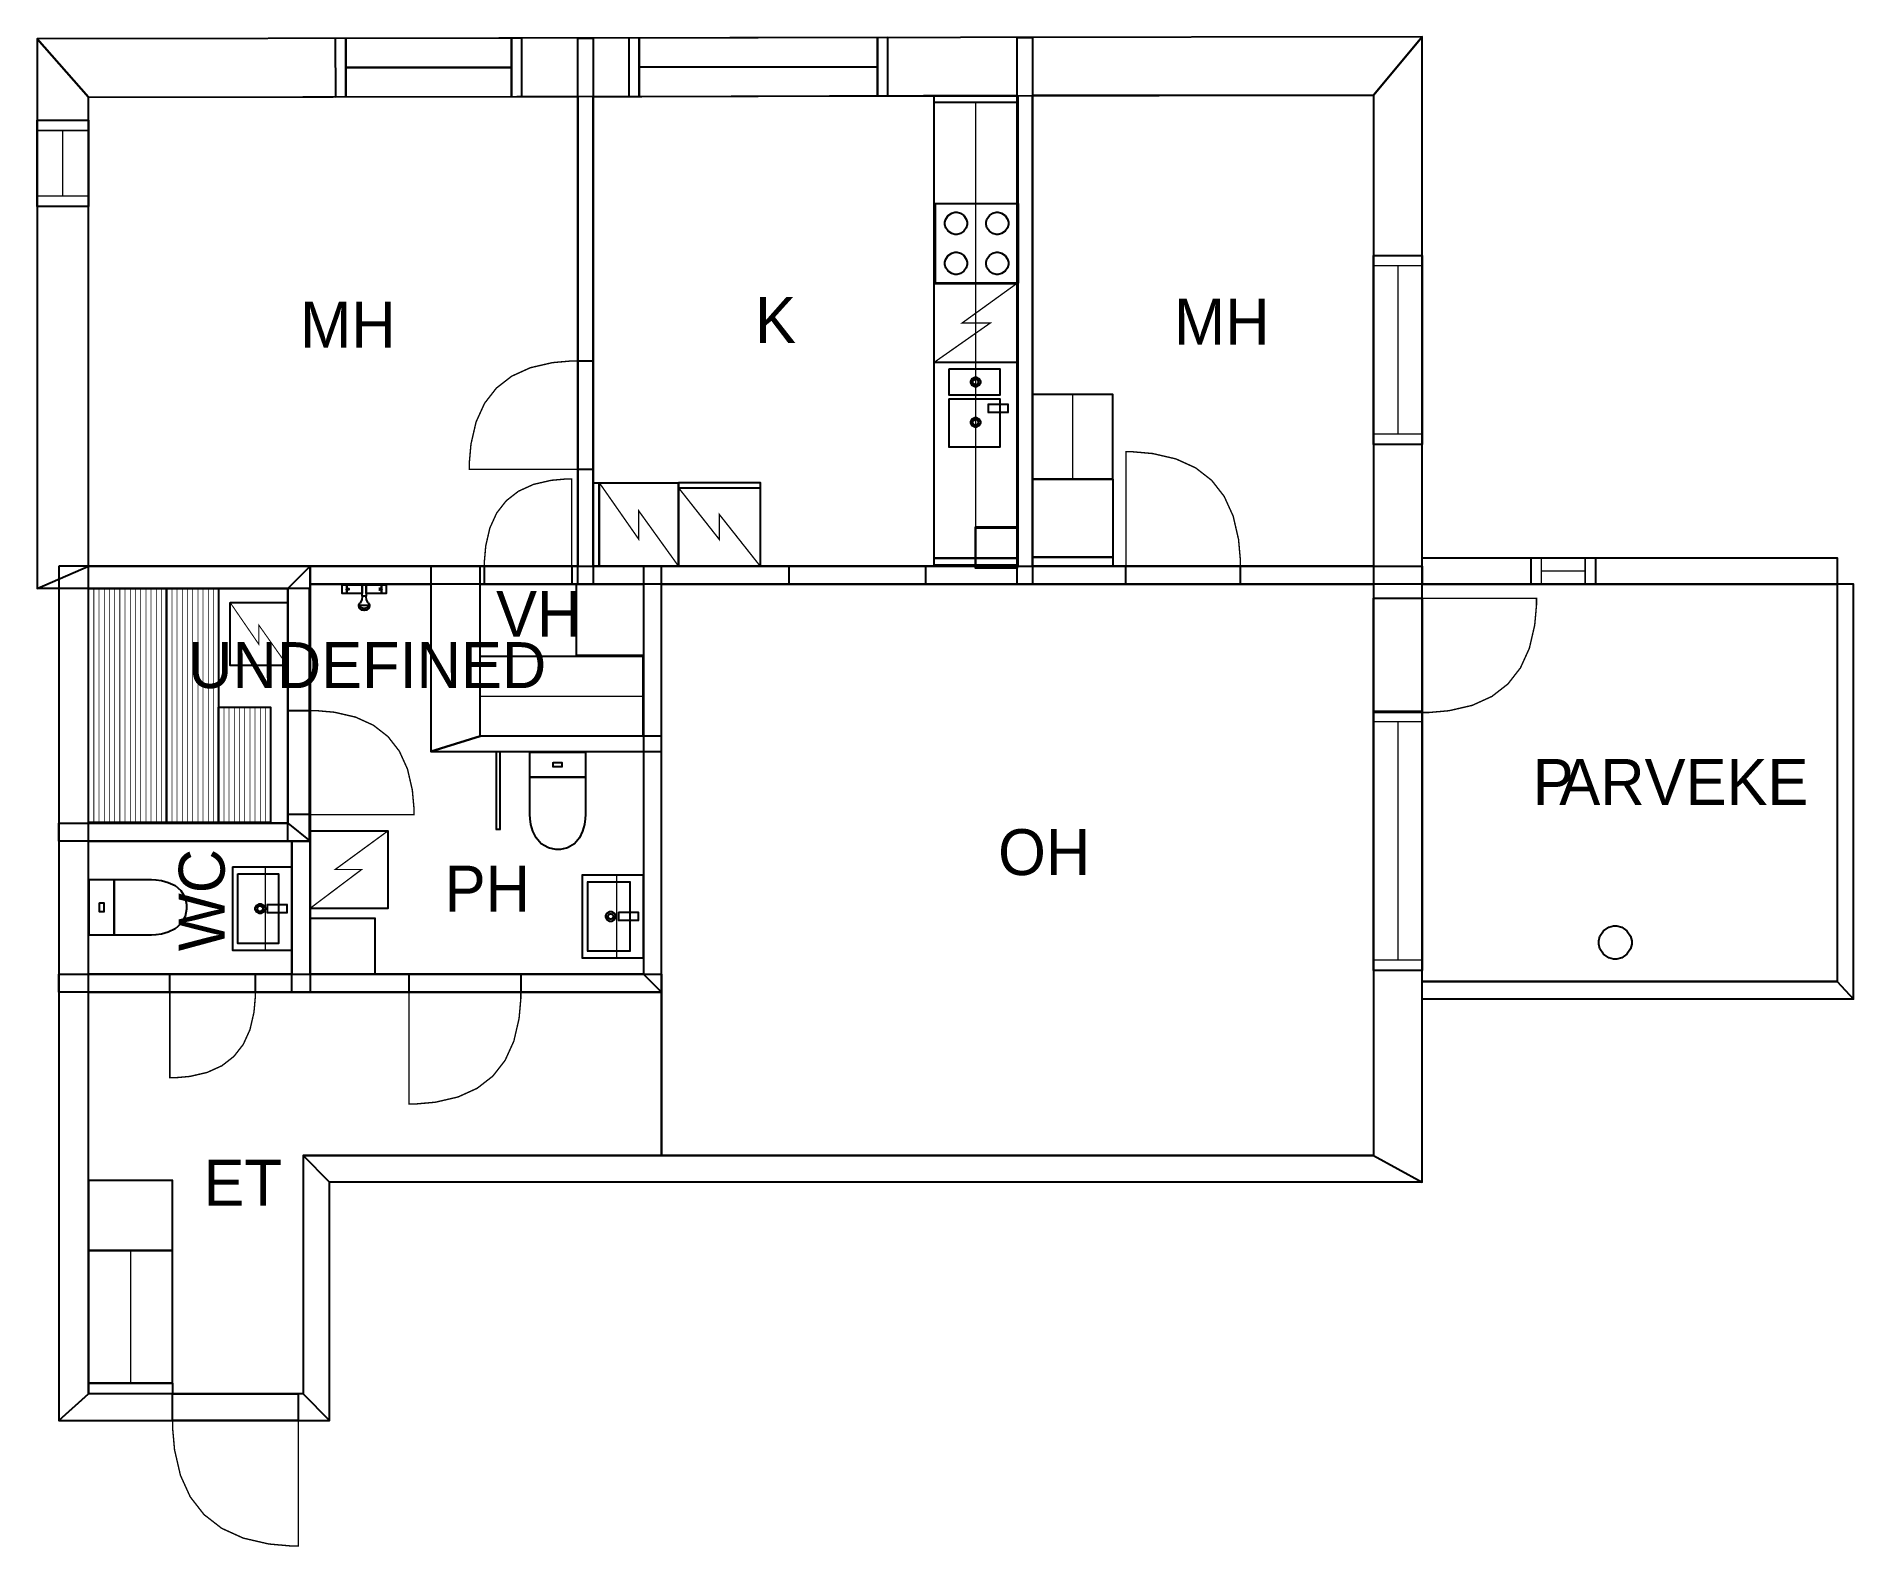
# Model space of a CAD drawing. Extents: x 1.4 to 15.1, y 0 to 11.3.
import ezdxf

# ---------------------------------------------------------------- set-up
doc = ezdxf.new("R2010")
doc.units = 0
doc.layers.get('0').update_dxf_attribs({"linetype": 'CONTINUOUS'})

msp = doc.modelspace()

# ---------------------------------------------------------------- texts
at = {"color": 0}
for s, p in [('MH', (3.41938, 8.9804)), ('K', (6.82612, 9.01487)), ('MH', (9.96299, 9.00283)), ('VH', (4.88679, 6.81465)), ('UNDEFINED', (2.58099, 6.43097)), ('P', (12.6487, 5.55606)), ('ARVEKE', (12.8477, 5.55606)), ('OH', (8.64569, 5.0304)), ('PH', (4.50219, 4.75699)), ('ET', (2.69581, 2.55397))]:
    msp.add_text(s, height=0.34375, dxfattribs=at).set_placement(p)
msp.add_text('WC', height=0.34375, rotation=90, dxfattribs=at).set_placement((2.85439, 4.46054))

# ---------------------------------------------------------------- linework, layer by layer
at = {"color": 0}
for points, const_width in [([(11.8216, 11.3091), (1.4496, 11.2925), (1.83501, 10.8556), (11.457, 10.871), (11.8216, 11.3091)], 0.00208), ([(1.4496, 11.2925), (1.4496, 7.17692), (1.83501, 7.34358), (1.83501, 10.8556), (1.4496, 11.2925)], 0.00208), ([(5.07904, 11.2983), (3.68272, 11.2961), (3.68343, 10.8586), (5.07981, 10.8608), (5.07904, 11.2983)], 0.01042), ([(5.07904, 11.2983), (3.68272, 11.2961), (3.68343, 10.8586), (5.07981, 10.8608), (5.07904, 11.2983)], 0.01042), ([(5.49854, 11.2989), (5.61312, 11.2989), (5.61312, 7.20817), (5.49854, 7.20817), (5.49854, 11.2989)], 0.00208), ([(7.81988, 11.3027), (5.88053, 11.2995), (5.88113, 10.862), (7.82064, 10.8652), (7.81988, 11.3027)], 0.01042), ([(7.81988, 11.3027), (5.88053, 11.2995), (5.88113, 10.862), (7.82064, 10.8652), (7.81988, 11.3027)], 0.01042), ([(8.78939, 11.3043), (8.90397, 11.3043), (8.90397, 7.20817), (8.78939, 7.20817), (8.78939, 11.3043)], 0.00208), ([(11.8216, 2.73122), (11.8216, 11.3091), (11.457, 10.871), (11.457, 2.92914), (11.8216, 2.73122)], 0.00208), ([(8.16721, 10.8179), (8.16721, 7.403), (8.79221, 7.403), (8.79221, 10.8179), (8.16721, 10.8179)], 0.01042), ([(8.16721, 10.8663), (8.16721, 10.8176), (8.79221, 10.8176), (8.79221, 10.8663), (8.16721, 10.8663)], 0.00487), ([(8.47689, 10.8197), (8.47689, 7.403), (8.78939, 7.403), (8.78939, 10.8197), (8.47689, 10.8197)], 0.01042), ([(1.4496, 10.6847), (1.83501, 10.6847), (1.83501, 10.0382), (1.4496, 10.0382), (1.4496, 10.6847)], 0.01042), ([(1.4496, 10.6847), (1.83501, 10.6847), (1.83501, 10.0382), (1.4496, 10.0382), (1.4496, 10.6847)], 0.01042), ([(8.17632, 10.0612), (8.17632, 9.46213), (8.79465, 9.46213), (8.79465, 10.0612), (8.17632, 10.0612)], 0.01042), ([(8.33057, 9.82769), (8.32243, 9.82769), (8.29813, 9.83425), (8.27165, 9.85211), (8.25375, 9.87858), (8.24724, 9.90294), (8.24724, 9.91103), (8.24724, 9.91917), (8.25375, 9.94347), (8.27165, 9.96994), (8.29813, 9.98785), (8.32243, 9.99436), (8.33057, 9.99436), (8.33865, 9.99436), (8.36301, 9.98785), (8.38949, 9.96994), (8.40733, 9.94347), (8.4139, 9.91917), (8.4139, 9.91103), (8.4139, 9.90294), (8.40733, 9.87858), (8.38949, 9.85211), (8.36301, 9.83425), (8.33865, 9.82769), (8.33057, 9.82769)], 0.01042), ([(8.63917, 9.82769), (8.63103, 9.82769), (8.60672, 9.83425), (8.58024, 9.85211), (8.56233, 9.87858), (8.55583, 9.90294), (8.55583, 9.91103), (8.55583, 9.91917), (8.56233, 9.94347), (8.58024, 9.96994), (8.60672, 9.98785), (8.63103, 9.99436), (8.63917, 9.99436), (8.64725, 9.99436), (8.6716, 9.98785), (8.69808, 9.96994), (8.71593, 9.94347), (8.7225, 9.91917), (8.7225, 9.91103), (8.7225, 9.90294), (8.71593, 9.87858), (8.69808, 9.85211), (8.6716, 9.83425), (8.64725, 9.82769), (8.63917, 9.82769)], 0.01042), ([(8.33057, 9.52843), (8.32243, 9.52843), (8.29813, 9.535), (8.27165, 9.55285), (8.25375, 9.57932), (8.24724, 9.60368), (8.24724, 9.61176), (8.24724, 9.6199), (8.25375, 9.64421), (8.27165, 9.67068), (8.29813, 9.68858), (8.32243, 9.6951), (8.33057, 9.6951), (8.33865, 9.6951), (8.36301, 9.68858), (8.38949, 9.67068), (8.40733, 9.64421), (8.4139, 9.6199), (8.4139, 9.61176), (8.4139, 9.60368), (8.40733, 9.57932), (8.38949, 9.55285), (8.36301, 9.535), (8.33865, 9.52843), (8.33057, 9.52843)], 0.01042), ([(8.63917, 9.52843), (8.63103, 9.52843), (8.60672, 9.535), (8.58024, 9.55285), (8.56233, 9.57932), (8.55583, 9.60368), (8.55583, 9.61176), (8.55583, 9.6199), (8.56233, 9.64421), (8.58024, 9.67068), (8.60672, 9.68858), (8.63103, 9.6951), (8.63917, 9.6951), (8.64725, 9.6951), (8.6716, 9.68858), (8.69808, 9.67068), (8.71593, 9.64421), (8.7225, 9.6199), (8.7225, 9.61176), (8.7225, 9.60368), (8.71593, 9.57932), (8.69808, 9.55285), (8.6716, 9.535), (8.64725, 9.52843), (8.63917, 9.52843)], 0.01042), ([(11.457, 9.67165), (11.8216, 9.67165), (11.8216, 8.25489), (11.457, 8.25489), (11.457, 9.67165)], 0.01042), ([(11.457, 9.67165), (11.8216, 9.67165), (11.8216, 8.25489), (11.457, 8.25489), (11.457, 9.67165)], 0.01042), ([(8.16721, 9.46169), (8.16721, 8.86947), (8.78663, 8.86947), (8.78663, 9.46169), (8.16721, 9.46169)], 0.00987), ([(5.49854, 8.88081), (5.4509, 8.88081), (5.30811, 8.86811), (5.14307, 8.83003), (5.00342, 8.76654), (4.88917, 8.67768), (4.80029, 8.56342), (4.73682, 8.42378), (4.69874, 8.25874), (4.68604, 8.11594), (4.68604, 8.06831), (5.49854, 8.06831), (5.49854, 8.88081)], 0.01042), ([(5.49854, 8.88081), (5.61312, 8.88081), (5.61312, 8.06831), (5.49854, 8.06831), (5.49854, 8.88081)], 0.01042), ([(5.49854, 8.88081), (5.61312, 8.88081), (5.61312, 8.06831), (5.49854, 8.06831), (5.49854, 8.88081)], 0.01042), ([(8.27989, 8.82058), (8.27989, 8.62537), (8.65907, 8.62537), (8.65907, 8.82058), (8.27989, 8.82058)], 0.01042), ([(8.47667, 8.68653), (8.47021, 8.68653), (8.45085, 8.69721), (8.44021, 8.71658), (8.44021, 8.72299), (8.44021, 8.72944), (8.45085, 8.74881), (8.47021, 8.75944), (8.47667, 8.75944), (8.48307, 8.75944), (8.50244, 8.74881), (8.51313, 8.72944), (8.51313, 8.72299), (8.51313, 8.71658), (8.50244, 8.69721), (8.48307, 8.68653), (8.47667, 8.68653)], 0.00833), ([(8.47667, 8.70215), (8.47299, 8.70215), (8.46192, 8.70828), (8.45583, 8.71935), (8.45583, 8.72299), (8.45583, 8.72667), (8.46192, 8.73774), (8.47299, 8.74382), (8.47667, 8.74382), (8.48031, 8.74382), (8.49138, 8.73774), (8.4975, 8.72667), (8.4975, 8.72299), (8.4975, 8.71935), (8.49138, 8.70828), (8.48031, 8.70215), (8.47667, 8.70215)], 0.00833), ([(8.27897, 8.59603), (8.27897, 8.23475), (8.65799, 8.23475), (8.65799, 8.59603), (8.27897, 8.59603)], 0.01042), ([(8.90446, 8.63108), (8.90446, 7.99451), (9.50271, 7.99451), (9.50271, 8.63108), (8.90446, 8.63108)], 0.01042), ([(8.47667, 8.38385), (8.47021, 8.38385), (8.45085, 8.39453), (8.44021, 8.4139), (8.44021, 8.42031), (8.44021, 8.42676), (8.45085, 8.44612), (8.47021, 8.45676), (8.47667, 8.45676), (8.48307, 8.45676), (8.50244, 8.44612), (8.51313, 8.42676), (8.51313, 8.42031), (8.51313, 8.4139), (8.50244, 8.39453), (8.48307, 8.38385), (8.47667, 8.38385)], 0.00833), ([(8.47667, 8.39947), (8.47299, 8.39947), (8.46192, 8.4056), (8.45583, 8.41667), (8.45583, 8.42031), (8.45583, 8.42399), (8.46192, 8.43506), (8.47299, 8.44114), (8.47667, 8.44114), (8.48031, 8.44114), (8.49138, 8.43506), (8.4975, 8.42399), (8.4975, 8.42031), (8.4975, 8.41667), (8.49138, 8.4056), (8.48031, 8.39947), (8.47667, 8.39947)], 0.00833), ([(8.57329, 8.55697), (8.57329, 8.49447), (8.71912, 8.49447), (8.71912, 8.55697), (8.57329, 8.55697)], 0.01042), ([(10.4592, 7.34358), (10.4592, 7.39382), (10.4459, 7.54449), (10.4057, 7.71858), (10.3387, 7.86589), (10.245, 7.98643), (10.1245, 8.08018), (9.97715, 8.14714), (9.80306, 8.18733), (9.6524, 8.20068), (9.60221, 8.20068), (9.60221, 7.34358), (10.4592, 7.34358)], 0.01042), ([(4.79926, 7.34358), (4.79926, 7.38189), (4.80946, 7.49681), (4.84006, 7.6295), (4.89111, 7.74181), (4.96262, 7.83371), (5.05447, 7.90522), (5.16678, 7.95628), (5.29953, 7.98687), (5.41439, 7.99707), (5.45269, 7.99707), (5.45269, 7.34358), (4.79926, 7.34358)], 0.01042), ([(5.61615, 7.96858), (5.65842, 7.96858), (5.65842, 7.34358), (5.61615, 7.34358), (5.61615, 7.96858)], 0.00423), ([(5.65842, 7.96892), (6.25256, 7.96892), (6.25256, 7.34392), (5.65842, 7.34392), (5.65842, 7.96892)], 0.0099), ([(6.25256, 7.96989), (6.86356, 7.96989), (6.86356, 7.34489), (6.25256, 7.34489), (6.25256, 7.96989)], 0.01018), ([(6.25256, 7.96989), (6.86356, 7.96989), (6.86356, 7.92822), (6.25256, 7.92822), (6.25256, 7.96989)], 0.01018), ([(8.90511, 7.99451), (8.90511, 7.4101), (9.50429, 7.4101), (9.50429, 7.99451), (8.90511, 7.99451)], 0.01042), ([(8.47657, 7.63894), (8.78939, 7.63894), (8.78939, 7.32975), (8.47657, 7.32975), (8.47657, 7.63894)], 0.00208), ([(4.79926, 7.34358), (5.45269, 7.34358), (5.45269, 7.20817), (4.79926, 7.20817), (4.79926, 7.34358)], 0.01042), ([(4.79926, 7.34358), (5.45269, 7.34358), (5.45269, 7.20817), (4.79926, 7.20817), (4.79926, 7.34358)], 0.01042), ([(7.08051, 7.34358), (8.10146, 7.34358), (8.10146, 7.20817), (7.08051, 7.20817), (7.08051, 7.34358)], 0.01042), ([(8.16721, 7.40474), (8.16721, 7.35183), (8.79221, 7.35183), (8.79221, 7.40474), (8.16721, 7.40474)], 0.00529), ([(8.90647, 7.4101), (8.90647, 7.34364), (9.50549, 7.34364), (9.50549, 7.4101), (8.90647, 7.4101)], 0.00665), ([(9.60221, 7.34358), (10.4592, 7.34358), (10.4592, 7.20817), (9.60221, 7.20817), (9.60221, 7.34358)], 0.01042), ([(9.60221, 7.34358), (10.4592, 7.34358), (10.4592, 7.20817), (9.60221, 7.20817), (9.60221, 7.34358)], 0.01042), ([(11.8216, 7.40608), (14.9282, 7.40608), (14.9282, 7.20817), (11.8216, 7.20817), (11.8216, 7.40608)], 0.00208), ([(12.6358, 7.40608), (13.1194, 7.40608), (13.1194, 7.20817), (12.6358, 7.20817), (12.6358, 7.40608)], 0.01042), ([(12.6358, 7.40608), (13.1194, 7.40608), (13.1194, 7.20817), (12.6358, 7.20817), (12.6358, 7.40608)], 0.01042), ([(1.83501, 7.34358), (3.49365, 7.34358), (3.49365, 7.17692), (1.4496, 7.17692), (1.83501, 7.34358)], 0.00208), ([(1.61301, 7.34358), (1.61301, 0.94651), (1.83501, 1.14442), (1.83501, 7.34358), (1.61301, 7.34358)], 0.00208), ([(3.49365, 7.34358), (3.49365, 5.28467), (3.32699, 5.28467), (3.32699, 7.17692), (3.49365, 7.34358)], 0.00208), ([(3.49365, 7.34358), (11.8216, 7.34358), (11.8216, 7.20817), (3.49365, 7.20817), (3.49365, 7.34358)], 0.00208), ([(4.39811, 7.34358), (4.39811, 5.95578), (4.76753, 6.07036), (4.76753, 7.34358), (4.39811, 7.34358)], 0.00208), ([(5.48822, 7.20822), (5.48822, 6.67437), (5.98947, 6.67437), (5.98947, 7.20822), (5.48822, 7.20822)], 0.01042), ([(5.98947, 7.34358), (5.98947, 4.28754), (6.12489, 4.15213), (6.12489, 7.34358), (5.98947, 7.34358)], 0.00208), ([(1.83599, 7.17692), (1.83599, 5.42497), (2.42003, 5.42497), (2.42003, 7.17692), (1.83599, 7.17692)], 0.01042), ([(2.42008, 7.17692), (2.42008, 5.42497), (2.80946, 5.42497), (2.80946, 7.17692), (2.42008, 7.17692)], 0.01042), ([(3.73481, 7.20301), (3.76812, 7.20301), (3.76812, 7.13949), (3.73481, 7.13949), (3.73481, 7.20301)], 0.01042), ([(3.76812, 7.17074), (3.77132, 7.17199), (3.78097, 7.17583), (3.78375, 7.17697), (3.78375, 7.17697), (3.78375, 7.17557), (3.78375, 7.17128), (3.78375, 7.16699), (3.78375, 7.16553), (3.78375, 7.16553), (3.78136, 7.16618), (3.77138, 7.1696), (3.76812, 7.17074)], 0.01042), ([(3.76812, 7.20301), (3.88482, 7.20301), (3.88482, 7.13949), (3.76812, 7.13949), (3.76812, 7.20301)], 0.01042), ([(3.88482, 7.20301), (3.91292, 7.20301), (3.91292, 7.11968), (3.90587, 7.11968), (3.89008, 7.11968), (3.88482, 7.11968), (3.88482, 7.14051), (3.88482, 7.18739), (3.88482, 7.20301)], 0.01042), ([(3.91292, 7.20301), (4.02957, 7.20301), (4.02957, 7.13949), (3.91292, 7.13949), (3.91292, 7.20301)], 0.01042), ([(4.02854, 7.17074), (4.02528, 7.17199), (4.01563, 7.17583), (4.01292, 7.17697), (4.01292, 7.17697), (4.01292, 7.17557), (4.01292, 7.17128), (4.01292, 7.16699), (4.01292, 7.16553), (4.01292, 7.16553), (4.01525, 7.16618), (4.02522, 7.1696), (4.02854, 7.17074)], 0.01042), ([(4.02854, 7.20301), (4.06396, 7.20301), (4.06396, 7.13949), (4.02854, 7.13949), (4.02854, 7.20301)], 0.01042), ([(11.457, 7.10319), (11.8216, 7.10319), (11.8216, 6.24789), (11.457, 6.24789), (11.457, 7.10319)], 0.01042), ([(11.457, 7.10319), (11.8216, 7.10319), (11.8216, 6.24789), (11.457, 6.24789), (11.457, 7.10319)], 0.01042), ([(11.8216, 6.24789), (11.8716, 6.24789), (12.022, 6.26129), (12.1958, 6.30138), (12.3427, 6.36817), (12.463, 6.46175), (12.5566, 6.58203), (12.6234, 6.729), (12.6635, 6.90278), (12.6769, 7.05311), (12.6769, 7.10319), (11.8216, 7.10319), (11.8216, 6.24789)], 0.01042), ([(11.8216, 7.20817), (14.9282, 7.20817), (14.9282, 4.23372), (11.8216, 4.23372), (11.8216, 7.20817)], 0.00208), ([(14.9282, 7.20817), (14.9282, 4.23372), (15.0492, 4.10058), (15.0492, 7.20817), (14.9282, 7.20817)], 0.00208), ([(2.89589, 7.07086), (2.89589, 6.59972), (3.32394, 6.59972), (3.32394, 7.07086), (2.89589, 7.07086)], 0.00785), ([(4.76747, 6.66932), (5.98486, 6.66932), (5.98486, 6.07036), (4.76747, 6.07036), (4.76747, 6.66932)], 0.01042), ([(2.80946, 6.28674), (2.80946, 5.42497), (3.19883, 5.42497), (3.19883, 6.28674), (2.80946, 6.28674)], 0.01042), ([(3.32699, 6.26204), (3.49365, 6.26204), (3.49365, 5.48372), (3.32699, 5.48372), (3.32699, 6.26204)], 0.01042), ([(3.32699, 6.26204), (3.49365, 6.26204), (3.49365, 5.48372), (3.32699, 5.48372), (3.32699, 6.26204)], 0.01042), ([(3.49365, 6.26204), (3.53922, 6.26204), (3.67606, 6.24989), (3.83415, 6.21343), (3.96793, 6.15261), (4.07736, 6.06749), (4.16249, 5.95806), (4.22331, 5.82428), (4.25976, 5.66618), (4.27197, 5.52935), (4.27197, 5.48372), (3.49365, 5.48372), (3.49365, 6.26204)], 0.01042), ([(11.457, 6.25797), (11.8216, 6.25797), (11.8216, 4.31592), (11.457, 4.31592), (11.457, 6.25797)], 0.01042), ([(11.457, 6.25797), (11.8216, 6.25797), (11.8216, 4.31592), (11.457, 4.31592), (11.457, 6.25797)], 0.01042), ([(4.39811, 5.95578), (6.12489, 5.95578), (6.12489, 6.07036), (4.76753, 6.07036), (4.39811, 5.95578)], 0.00208), ([(4.88926, 5.95578), (4.91531, 5.95578), (4.91531, 5.37076), (4.88926, 5.37076), (4.88926, 5.95578)], 0.01042), ([(4.88926, 5.95578), (4.91531, 5.95578), (4.91531, 5.37076), (4.88926, 5.37076), (4.88926, 5.95578)], 0.01042), ([(5.13867, 5.95057), (5.55524, 5.95057), (5.55524, 5.76329), (5.13867, 5.76329), (5.13867, 5.95057)], 0.01042), ([(5.31386, 5.87272), (5.38004, 5.87272), (5.38004, 5.84115), (5.31386, 5.84115), (5.31386, 5.87272)], 0.01042), ([(5.55524, 5.49501), (5.55524, 5.49501), (5.55528, 5.48329), (5.55365, 5.45231), (5.54753, 5.40847), (5.53413, 5.35824), (5.51058, 5.308), (5.47412, 5.26417), (5.42193, 5.23318), (5.36887, 5.2214), (5.35124, 5.2214), (5.3329, 5.2214), (5.27806, 5.23318), (5.22396, 5.26417), (5.18614, 5.308), (5.16174, 5.35824), (5.14774, 5.40847), (5.14133, 5.45231), (5.1396, 5.48329), (5.13971, 5.49501), (5.13971, 5.49501), (5.13867, 5.76329), (5.55524, 5.76329), (5.55524, 5.49501)], 0.01042), ([(3.49365, 5.28467), (1.61301, 5.28467), (1.61301, 5.42008), (3.32699, 5.42008), (3.49365, 5.28467)], 0.00208), ([(3.49365, 5.3616), (3.49365, 4.78076), (4.07633, 4.78076), (4.07633, 5.3616), (3.49365, 5.3616)], 0.00968), ([(3.35824, 5.28467), (3.49365, 5.28467), (3.49365, 4.15213), (3.35824, 4.15213), (3.35824, 5.28467)], 0.00208), ([(2.91465, 5.09119), (2.91465, 4.46619), (3.35807, 4.46619), (3.35807, 5.09119), (2.91465, 5.09119)], 0.01042), ([(2.95378, 5.03911), (2.95378, 4.51828), (3.25706, 4.51828), (3.25706, 5.03911), (2.95378, 5.03911)], 0.01042), ([(3.15913, 5.09119), (3.15913, 4.46619), (3.35661, 4.46619), (3.35661, 5.09119), (3.15913, 5.09119)], 0.01042), ([(5.53336, 5.03271), (5.53336, 4.40771), (5.98931, 4.40771), (5.98931, 5.03271), (5.53336, 5.03271)], 0.01042), ([(5.79053, 5.03271), (5.79053, 4.40771), (5.98801, 4.40771), (5.98801, 5.03271), (5.79053, 5.03271)], 0.01042), ([(1.84022, 4.99642), (1.84022, 4.57986), (2.0275, 4.57986), (2.0275, 4.99642), (1.84022, 4.99642)], 0.01042), ([(2.29579, 4.99642), (2.29579, 4.99642), (2.30751, 4.99653), (2.33849, 4.9949), (2.38232, 4.98876), (2.43257, 4.97532), (2.48281, 4.95176), (2.52664, 4.91531), (2.55761, 4.86317), (2.56939, 4.81011), (2.56939, 4.79243), (2.56939, 4.77414), (2.55761, 4.71929), (2.52664, 4.66521), (2.48281, 4.62739), (2.43257, 4.60297), (2.38232, 4.58897), (2.33849, 4.58257), (2.30751, 4.58083), (2.29579, 4.58089), (2.29579, 4.58089), (2.0275, 4.57986), (2.0275, 4.99642), (2.29579, 4.99642)], 0.01042), ([(5.57368, 4.98063), (5.57368, 4.45979), (5.88824, 4.45979), (5.88824, 4.98063), (5.57368, 4.98063)], 0.01042), ([(1.91808, 4.82124), (1.91808, 4.75504), (1.94965, 4.75504), (1.94965, 4.82124), (1.91808, 4.82124)], 0.01042), ([(3.12011, 4.74224), (3.11367, 4.74224), (3.09429, 4.75293), (3.08365, 4.77229), (3.08365, 4.77869), (3.08365, 4.78515), (3.09429, 4.80453), (3.11367, 4.81515), (3.12011, 4.81515), (3.12651, 4.81515), (3.14589, 4.80453), (3.15657, 4.78515), (3.15657, 4.77869), (3.15657, 4.77229), (3.14589, 4.75293), (3.12651, 4.74224), (3.12011, 4.74224)], 0.00833), ([(3.12011, 4.75786), (3.11643, 4.75786), (3.10536, 4.764), (3.09928, 4.77507), (3.09928, 4.77869), (3.09928, 4.78239), (3.10536, 4.79346), (3.11643, 4.79953), (3.12011, 4.79953), (3.12375, 4.79953), (3.13482, 4.79346), (3.14094, 4.78239), (3.14094, 4.77869), (3.14094, 4.77507), (3.13482, 4.764), (3.12375, 4.75786), (3.12011, 4.75786)], 0.00833), ([(3.17524, 4.80994), (3.17524, 4.74744), (3.32107, 4.74744), (3.32107, 4.80994), (3.17524, 4.80994)], 0.01042), ([(3.49365, 4.70882), (3.49365, 4.28754), (3.97949, 4.28754), (3.97949, 4.70882), (3.49365, 4.70882)], 0.01042), ([(5.74463, 4.68375), (5.73817, 4.68375), (5.71881, 4.69444), (5.70817, 4.71382), (5.70817, 4.72021), (5.70817, 4.72667), (5.71881, 4.74604), (5.73817, 4.75667), (5.74463, 4.75667), (5.75103, 4.75667), (5.7704, 4.74604), (5.78108, 4.72667), (5.78108, 4.72021), (5.78108, 4.71382), (5.7704, 4.69444), (5.75103, 4.68375), (5.74463, 4.68375)], 0.00833), ([(5.74463, 4.69938), (5.74094, 4.69938), (5.72987, 4.70551), (5.72379, 4.71658), (5.72379, 4.72021), (5.72379, 4.7239), (5.72987, 4.73497), (5.74094, 4.74104), (5.74463, 4.74104), (5.74826, 4.74104), (5.75933, 4.73497), (5.76546, 4.7239), (5.76546, 4.72021), (5.76546, 4.71658), (5.75933, 4.70551), (5.74826, 4.69938), (5.74463, 4.69938)], 0.00833), ([(5.80544, 4.75146), (5.80544, 4.68896), (5.95128, 4.68896), (5.95128, 4.75146), (5.80544, 4.75146)], 0.01042), ([(6.12489, 4.15213), (1.61301, 4.15213), (1.61301, 4.28754), (5.98947, 4.28754), (6.12489, 4.15213)], 0.00208), ([(2.44385, 4.28754), (3.08376, 4.28754), (3.08376, 4.15213), (2.44385, 4.15213), (2.44385, 4.28754)], 0.01042), ([(2.44385, 4.28754), (3.08376, 4.28754), (3.08376, 4.15213), (2.44385, 4.15213), (2.44385, 4.28754)], 0.01042), ([(4.23562, 4.28754), (5.07189, 4.28754), (5.07189, 4.15213), (4.23562, 4.15213), (4.23562, 4.28754)], 0.01042), ([(4.23562, 4.28754), (5.07189, 4.28754), (5.07189, 4.15213), (4.23562, 4.15213), (4.23562, 4.28754)], 0.01042), ([(15.0492, 4.10058), (11.8216, 4.10058), (11.8216, 4.23372), (14.9282, 4.23372), (15.0492, 4.10058)], 0.00208), ([(3.08376, 4.15213), (3.08376, 4.11464), (3.07374, 4.00217), (3.04372, 3.87218), (2.99376, 3.76221), (2.92378, 3.67225), (2.83376, 3.60226), (2.72379, 3.55231), (2.59381, 3.52229), (2.48133, 3.51226), (2.44385, 3.51226), (2.44385, 4.15213), (3.08376, 4.15213)], 0.01042), ([(5.07189, 4.15213), (5.07189, 4.10314), (5.05881, 3.95617), (5.01958, 3.78629), (4.95426, 3.64258), (4.86279, 3.52501), (4.74517, 3.43354), (4.60146, 3.36822), (4.43158, 3.329), (4.28461, 3.31592), (4.23562, 3.31592), (4.23562, 4.15213), (5.07189, 4.15213)], 0.01042), ([(3.44168, 2.92914), (11.457, 2.92914), (11.8216, 2.73122), (3.6396, 2.73122), (3.44168, 2.92914)], 0.00208), ([(3.6396, 0.94651), (3.6396, 2.73122), (3.44168, 2.92914), (3.44168, 1.14442), (3.6396, 0.94651)], 0.00208), ([(1.83729, 2.74621), (1.83729, 2.21821), (2.46229, 2.21821), (2.46229, 2.74621), (1.83729, 2.74621)], 0.01042), ([(1.83729, 2.21821), (1.83729, 1.22521), (2.46229, 1.22521), (2.46229, 2.21821), (1.83729, 2.21821)], 0.01042), ([(1.8386, 1.22521), (1.8386, 1.14448), (2.4636, 1.14448), (2.4636, 1.22521), (1.8386, 1.22521)], 0.00807), ([(1.61301, 0.94651), (3.6396, 0.94651), (3.44168, 1.14442), (1.83501, 1.14442), (1.61301, 0.94651)], 0.00208), ([(2.46446, 1.14442), (3.40533, 1.14442), (3.40533, 0.94651), (2.46446, 0.94651), (2.46446, 1.14442)], 0.01042), ([(2.46446, 1.14442), (3.40533, 1.14442), (3.40533, 0.94651), (2.46446, 0.94651), (2.46446, 1.14442)], 0.01042), ([(2.46446, 0.94651), (2.46446, 0.89138), (2.47911, 0.72602), (2.52322, 0.53494), (2.59674, 0.37321), (2.69965, 0.24094), (2.83197, 0.13802), (2.99371, 0.06451), (3.18479, 0.0204), (3.35015, 0.0057), (3.40533, 0.0057), (3.40533, 0.94651), (2.46446, 0.94651)], 0.01042)]:
    msp.add_lwpolyline(points, close=True, dxfattribs=dict(at, const_width=const_width))
for points in [[(11.8216, 11.3091), (1.4496, 11.2925), (1.83501, 10.8556), (11.457, 10.871), (11.8216, 11.3091)], [(5.49854, 11.2989), (5.61312, 11.2989), (5.61312, 7.20817), (5.49854, 7.20817), (5.49854, 11.2989)], [(8.78939, 11.3043), (8.90397, 11.3043), (8.90397, 7.20817), (8.78939, 7.20817), (8.78939, 11.3043)], [(11.8216, 2.73122), (11.8216, 11.3091), (11.457, 10.871), (11.457, 2.92914), (11.8216, 2.73122)], [(1.4496, 11.2925), (1.4496, 7.17692), (1.83501, 7.34358), (1.83501, 10.8556), (1.4496, 11.2925)], [(8.47657, 7.63894), (8.78939, 7.63894), (8.78939, 7.32975), (8.47657, 7.32975), (8.47657, 7.63894)], [(11.8216, 7.40608), (14.9282, 7.40608), (14.9282, 7.20817), (11.8216, 7.20817), (11.8216, 7.40608)], [(1.83501, 7.34358), (3.49365, 7.34358), (3.49365, 7.17692), (1.4496, 7.17692), (1.83501, 7.34358)], [(1.61301, 7.34358), (1.61301, 0.94651), (1.83501, 1.14442), (1.83501, 7.34358), (1.61301, 7.34358)], [(3.49365, 7.34358), (3.49365, 5.28467), (3.32699, 5.28467), (3.32699, 7.17692), (3.49365, 7.34358)], [(3.49365, 7.34358), (11.8216, 7.34358), (11.8216, 7.20817), (3.49365, 7.20817), (3.49365, 7.34358)], [(4.39811, 7.34358), (4.39811, 5.95578), (4.76753, 6.07036), (4.76753, 7.34358), (4.39811, 7.34358)], [(5.98947, 7.34358), (5.98947, 4.28754), (6.12489, 4.15213), (6.12489, 7.34358), (5.98947, 7.34358)], [(4.39811, 5.95578), (6.12489, 5.95578), (6.12489, 6.07036), (4.76753, 6.07036), (4.39811, 5.95578)], [(3.49365, 5.28467), (1.61301, 5.28467), (1.61301, 5.42008), (3.32699, 5.42008), (3.49365, 5.28467)], [(3.35824, 5.28467), (3.49365, 5.28467), (3.49365, 4.15213), (3.35824, 4.15213), (3.35824, 5.28467)], [(13.3902, 4.52539), (13.3902, 4.51335), (13.3804, 4.47721), (13.3539, 4.43788), (13.3146, 4.41135), (13.2784, 4.40158), (13.2664, 4.40158), (13.2543, 4.40158), (13.2182, 4.41135), (13.1788, 4.43788), (13.1523, 4.47721), (13.1426, 4.51335), (13.1426, 4.52539), (13.1426, 4.53749), (13.1523, 4.57362), (13.1788, 4.61296), (13.2182, 4.63949), (13.2543, 4.64919), (13.2664, 4.64919), (13.2784, 4.64919), (13.3146, 4.63949), (13.3539, 4.61296), (13.3804, 4.57362), (13.3902, 4.53749), (13.3902, 4.52539)], [(6.12489, 4.15213), (1.61301, 4.15213), (1.61301, 4.28754), (5.98947, 4.28754), (6.12489, 4.15213)], [(3.6396, 0.94651), (3.6396, 2.73122), (3.44168, 2.92914), (3.44168, 1.14442), (3.6396, 0.94651)], [(3.44168, 2.92914), (11.457, 2.92914), (11.8216, 2.73122), (3.6396, 2.73122), (3.44168, 2.92914)], [(1.61301, 0.94651), (3.6396, 0.94651), (3.44168, 1.14442), (1.83501, 1.14442), (1.61301, 0.94651)]]:
    msp.add_lwpolyline(points, close=True, dxfattribs=at)
at = {"color": 7}
for points in [[(5.07904, 11.2983), (3.68272, 11.2961), (3.68343, 10.8586), (5.07981, 10.8608), (5.07904, 11.2983)], [(5.07904, 11.2983), (3.68272, 11.2961), (3.68343, 10.8586), (5.07981, 10.8608), (5.07904, 11.2983)], [(3.76085, 11.2962), (3.76156, 10.8587)], [(5.00092, 11.2982), (5.00168, 10.8607)], [(7.81988, 11.3027), (5.88053, 11.2995), (5.88113, 10.862), (7.82064, 10.8652), (7.81988, 11.3027)], [(7.81988, 11.3027), (5.88053, 11.2995), (5.88113, 10.862), (7.82064, 10.8652), (7.81988, 11.3027)], [(5.95865, 11.2997), (5.95925, 10.8622)], [(7.74175, 11.3026), (7.74251, 10.8651)], [(5.00131, 11.0794), (3.76118, 11.0775)], [(7.74214, 11.0838), (5.95899, 11.0809)], [(5.49854, 7.34358), (1.83501, 7.34358), (1.83501, 10.8556), (5.49854, 10.8611), (5.49854, 7.34358)], [(8.78939, 7.62799), (8.47689, 7.62799), (8.47689, 7.34358), (5.61312, 7.34358), (5.61312, 10.8611), (5.97917, 10.8611), (8.78939, 10.871), (8.78939, 7.62799)], [(8.16721, 10.8663), (8.79221, 10.8663), (8.79221, 10.8176), (8.16721, 10.8176), (8.16721, 10.8663)], [(8.16721, 10.8179), (8.79221, 10.8179), (8.79221, 7.403), (8.16721, 7.403), (8.16721, 10.8179)], [(8.90397, 10.871), (11.457, 10.871), (11.457, 7.34358), (8.90397, 7.34358), (8.90397, 10.871)], [(1.4496, 10.6847), (1.83501, 10.6847), (1.83501, 10.0382), (1.4496, 10.0382), (1.4496, 10.6847)], [(1.4496, 10.6847), (1.83501, 10.6847), (1.83501, 10.0382), (1.4496, 10.0382), (1.4496, 10.6847)], [(8.17632, 10.0612), (8.79465, 10.0612), (8.79465, 9.46213), (8.17632, 9.46213), (8.17632, 10.0612)], [(8.33057, 9.82769), (8.32243, 9.82769), (8.29813, 9.83425), (8.27165, 9.85211), (8.25375, 9.87858), (8.24724, 9.90294), (8.24724, 9.91103), (8.24724, 9.91917), (8.25375, 9.94347), (8.27165, 9.96994), (8.29813, 9.98785), (8.32243, 9.99436), (8.33057, 9.99436), (8.33865, 9.99436), (8.36301, 9.98785), (8.38949, 9.96994), (8.40733, 9.94347), (8.4139, 9.91917), (8.4139, 9.91103), (8.4139, 9.90294), (8.40733, 9.87858), (8.38949, 9.85211), (8.36301, 9.83425), (8.33865, 9.82769), (8.33057, 9.82769)], [(8.63917, 9.82769), (8.63103, 9.82769), (8.60672, 9.83425), (8.58024, 9.85211), (8.56233, 9.87858), (8.55583, 9.90294), (8.55583, 9.91103), (8.55583, 9.91917), (8.56233, 9.94347), (8.58024, 9.96994), (8.60672, 9.98785), (8.63103, 9.99436), (8.63917, 9.99436), (8.64725, 9.99436), (8.6716, 9.98785), (8.69808, 9.96994), (8.71593, 9.94347), (8.7225, 9.91917), (8.7225, 9.91103), (8.7225, 9.90294), (8.71593, 9.87858), (8.69808, 9.85211), (8.6716, 9.83425), (8.64725, 9.82769), (8.63917, 9.82769)], [(8.33057, 9.52843), (8.32243, 9.52843), (8.29813, 9.535), (8.27165, 9.55285), (8.25375, 9.57932), (8.24724, 9.60368), (8.24724, 9.61176), (8.24724, 9.6199), (8.25375, 9.64421), (8.27165, 9.67068), (8.29813, 9.68858), (8.32243, 9.6951), (8.33057, 9.6951), (8.33865, 9.6951), (8.36301, 9.68858), (8.38949, 9.67068), (8.40733, 9.64421), (8.4139, 9.6199), (8.4139, 9.61176), (8.4139, 9.60368), (8.40733, 9.57932), (8.38949, 9.55285), (8.36301, 9.535), (8.33865, 9.52843), (8.33057, 9.52843)], [(8.63917, 9.52843), (8.63103, 9.52843), (8.60672, 9.535), (8.58024, 9.55285), (8.56233, 9.57932), (8.55583, 9.60368), (8.55583, 9.61176), (8.55583, 9.6199), (8.56233, 9.64421), (8.58024, 9.67068), (8.60672, 9.68858), (8.63103, 9.6951), (8.63917, 9.6951), (8.64725, 9.6951), (8.6716, 9.68858), (8.69808, 9.67068), (8.71593, 9.64421), (8.7225, 9.6199), (8.7225, 9.61176), (8.7225, 9.60368), (8.71593, 9.57932), (8.69808, 9.55285), (8.6716, 9.535), (8.64725, 9.52843), (8.63917, 9.52843)], [(11.457, 9.67165), (11.8216, 9.67165), (11.8216, 8.25489), (11.457, 8.25489), (11.457, 9.67165)], [(11.457, 9.67165), (11.8216, 9.67165), (11.8216, 8.25489), (11.457, 8.25489), (11.457, 9.67165)], [(8.16721, 9.46169), (8.78663, 9.46169), (8.78663, 8.86947), (8.16721, 8.86947), (8.16721, 9.46169)], [(5.49854, 8.88081), (5.61312, 8.88081), (5.61312, 8.06831), (5.49854, 8.06831), (5.49854, 8.88081)], [(5.49854, 8.88081), (5.61312, 8.88081), (5.61312, 8.06831), (5.49854, 8.06831), (5.49854, 8.88081)], [(8.27989, 8.82058), (8.65907, 8.82058), (8.65907, 8.62537), (8.27989, 8.62537), (8.27989, 8.82058)], [(8.47667, 8.68653), (8.47021, 8.68653), (8.45085, 8.69721), (8.44021, 8.71658), (8.44021, 8.72299), (8.44021, 8.72944), (8.45085, 8.74881), (8.47021, 8.75944), (8.47667, 8.75944), (8.48307, 8.75944), (8.50244, 8.74881), (8.51313, 8.72944), (8.51313, 8.72299), (8.51313, 8.71658), (8.50244, 8.69721), (8.48307, 8.68653), (8.47667, 8.68653)], [(8.47667, 8.70215), (8.47299, 8.70215), (8.46192, 8.70828), (8.45583, 8.71935), (8.45583, 8.72299), (8.45583, 8.72667), (8.46192, 8.73774), (8.47299, 8.74382), (8.47667, 8.74382), (8.48031, 8.74382), (8.49138, 8.73774), (8.4975, 8.72667), (8.4975, 8.72299), (8.4975, 8.71935), (8.49138, 8.70828), (8.48031, 8.70215), (8.47667, 8.70215)], [(8.27897, 8.59603), (8.65799, 8.59603), (8.65799, 8.23475), (8.27897, 8.23475), (8.27897, 8.59603)], [(8.90446, 8.63108), (9.50271, 8.63108), (9.50271, 7.99451), (8.90446, 7.99451), (8.90446, 8.63108)], [(8.47667, 8.38385), (8.47021, 8.38385), (8.45085, 8.39453), (8.44021, 8.4139), (8.44021, 8.42031), (8.44021, 8.42676), (8.45085, 8.44612), (8.47021, 8.45676), (8.47667, 8.45676), (8.48307, 8.45676), (8.50244, 8.44612), (8.51313, 8.42676), (8.51313, 8.42031), (8.51313, 8.4139), (8.50244, 8.39453), (8.48307, 8.38385), (8.47667, 8.38385)], [(8.47667, 8.39947), (8.47299, 8.39947), (8.46192, 8.4056), (8.45583, 8.41667), (8.45583, 8.42031), (8.45583, 8.42399), (8.46192, 8.43506), (8.47299, 8.44114), (8.47667, 8.44114), (8.48031, 8.44114), (8.49138, 8.43506), (8.4975, 8.42399), (8.4975, 8.42031), (8.4975, 8.41667), (8.49138, 8.4056), (8.48031, 8.39947), (8.47667, 8.39947)], [(8.57329, 8.55697), (8.71912, 8.55697), (8.71912, 8.49447), (8.57329, 8.49447), (8.57329, 8.55697)], [(5.61615, 7.96858), (5.65842, 7.96858), (5.65842, 7.34358), (5.61615, 7.34358), (5.61615, 7.96858)], [(5.65842, 7.96892), (6.25256, 7.96892), (6.25256, 7.34392), (5.65842, 7.34392), (5.65842, 7.96892)], [(6.25256, 7.96989), (6.86356, 7.96989), (6.86356, 7.34489), (6.25256, 7.34489), (6.25256, 7.96989)], [(6.25256, 7.96989), (6.86356, 7.96989), (6.86356, 7.92822), (6.25256, 7.92822), (6.25256, 7.96989)], [(8.90511, 7.99451), (9.50429, 7.99451), (9.50429, 7.4101), (8.90511, 7.4101), (8.90511, 7.99451)], [(8.16721, 7.40474), (8.79221, 7.40474), (8.79221, 7.35183), (8.16721, 7.35183), (8.16721, 7.40474)], [(8.90647, 7.4101), (9.50549, 7.4101), (9.50549, 7.34364), (8.90647, 7.34364), (8.90647, 7.4101)], [(12.6358, 7.40608), (13.1194, 7.40608), (13.1194, 7.20817), (12.6358, 7.20817), (12.6358, 7.40608)], [(12.6358, 7.40608), (13.1194, 7.40608), (13.1194, 7.20817), (12.6358, 7.20817), (12.6358, 7.40608)], [(4.79926, 7.34358), (5.45269, 7.34358), (5.45269, 7.20817), (4.79926, 7.20817), (4.79926, 7.34358)], [(4.79926, 7.34358), (5.45269, 7.34358), (5.45269, 7.20817), (4.79926, 7.20817), (4.79926, 7.34358)], [(7.08051, 7.34358), (8.10146, 7.34358), (8.10146, 7.20817), (7.08051, 7.20817), (7.08051, 7.34358)], [(7.08051, 7.34358), (8.10146, 7.34358), (8.10146, 7.20817), (7.08051, 7.20817), (7.08051, 7.34358)], [(9.60221, 7.34358), (10.4592, 7.34358), (10.4592, 7.20817), (9.60221, 7.20817), (9.60221, 7.34358)], [(9.60221, 7.34358), (10.4592, 7.34358), (10.4592, 7.20817), (9.60221, 7.20817), (9.60221, 7.34358)], [(1.83501, 7.17692), (3.32699, 7.17692), (3.32699, 5.42008), (1.83501, 5.42008), (1.83501, 7.17692)], [(1.83599, 7.17692), (2.42003, 7.17692), (2.42003, 5.42497), (1.83599, 5.42497), (1.83599, 7.17692)], [(2.42008, 7.17692), (2.80946, 7.17692), (2.80946, 5.42497), (2.42008, 5.42497), (2.42008, 7.17692)], [(4.39811, 5.95578), (5.98947, 5.95578), (5.98947, 4.28754), (3.49365, 4.28754), (3.49365, 5.28467), (3.48958, 5.28819), (3.48958, 7.17361), (3.49365, 7.17692), (3.49365, 7.20817), (4.39811, 7.20817), (4.39811, 5.95578)], [(3.73481, 7.20301), (3.76812, 7.20301), (3.76812, 7.13949), (3.73481, 7.13949), (3.73481, 7.20301)], [(3.76812, 7.20301), (3.88482, 7.20301), (3.88482, 7.13949), (3.76812, 7.13949), (3.76812, 7.20301)], [(3.76812, 7.17074), (3.77132, 7.17199), (3.78097, 7.17583), (3.78375, 7.17697), (3.78375, 7.17697), (3.78375, 7.17557), (3.78375, 7.17128), (3.78375, 7.16699), (3.78375, 7.16553), (3.78375, 7.16553), (3.78136, 7.16618), (3.77138, 7.1696), (3.76812, 7.17074)], [(3.88482, 7.11968), (3.88482, 7.11339), (3.88113, 7.09446), (3.87121, 7.07206), (3.86811, 7.0676), (3.86708, 7.06608), (3.85688, 7.05143), (3.85667, 7.04986), (3.85612, 7.04704), (3.86029, 7.03049), (3.87696, 7.01764), (3.88271, 7.01654), (3.884, 7.01633), (3.89551, 7.01551), (3.89936, 7.01551), (3.89833, 7.01551), (3.90246, 7.01551), (3.91368, 7.01633), (3.91499, 7.01654), (3.92068, 7.01764), (3.93739, 7.03049), (3.94151, 7.04704), (3.94103, 7.04986), (3.94075, 7.05143), (3.93061, 7.06608), (3.92958, 7.0676), (3.92643, 7.07206), (3.91656, 7.09446), (3.91292, 7.11339), (3.91292, 7.11968)], [(3.88482, 7.20301), (3.91292, 7.20301), (3.91292, 7.11968), (3.90587, 7.11968), (3.89008, 7.11968), (3.88482, 7.11968), (3.88482, 7.14051), (3.88482, 7.18739), (3.88482, 7.20301)], [(3.91292, 7.20301), (4.02957, 7.20301), (4.02957, 7.13949), (3.91292, 7.13949), (3.91292, 7.20301)], [(4.02854, 7.17074), (4.02528, 7.17199), (4.01563, 7.17583), (4.01292, 7.17697), (4.01292, 7.17697), (4.01292, 7.17557), (4.01292, 7.17128), (4.01292, 7.16699), (4.01292, 7.16553), (4.01292, 7.16553), (4.01525, 7.16618), (4.02522, 7.1696), (4.02854, 7.17074)], [(4.02854, 7.20301), (4.06396, 7.20301), (4.06396, 7.13949), (4.02854, 7.13949), (4.02854, 7.20301)], [(4.76753, 7.20817), (5.98947, 7.20817), (5.98947, 6.07036), (4.76753, 6.07036), (4.76753, 7.20817)], [(5.48822, 7.20822), (5.98947, 7.20822), (5.98947, 6.67437), (5.48822, 6.67437), (5.48822, 7.20822)], [(6.12489, 7.20817), (11.457, 7.20817), (11.457, 2.92914), (6.12489, 2.92914), (6.12489, 7.20817)], [(11.457, 7.10319), (11.8216, 7.10319), (11.8216, 6.24789), (11.457, 6.24789), (11.457, 7.10319)], [(11.457, 7.10319), (11.8216, 7.10319), (11.8216, 6.24789), (11.457, 6.24789), (11.457, 7.10319)], [(11.8216, 7.20817), (14.9282, 7.20817), (14.9282, 4.23372), (11.8216, 4.23372), (11.8216, 7.20817)], [(14.9282, 7.20817), (14.9282, 4.23372), (15.0492, 4.10058), (15.0492, 7.20817), (14.9282, 7.20817)], [(2.89589, 7.07086), (3.32394, 7.07086), (3.32394, 6.59972), (2.89589, 6.59972), (2.89589, 7.07086)], [(3.85667, 7.04883), (3.85688, 7.04833), (3.86876, 7.03819), (3.89253, 7.02903), (3.90044, 7.02903), (3.90668, 7.02929), (3.92931, 7.03857), (3.94049, 7.04833), (3.94103, 7.04883)], [(4.76747, 6.66932), (5.98486, 6.66932), (5.98486, 6.07036), (4.76747, 6.07036), (4.76747, 6.66932)], [(2.80946, 6.28674), (3.19883, 6.28674), (3.19883, 5.42497), (2.80946, 5.42497), (2.80946, 6.28674)], [(3.32699, 6.26204), (3.49365, 6.26204), (3.49365, 5.48372), (3.32699, 5.48372), (3.32699, 6.26204)], [(3.32699, 6.26204), (3.49365, 6.26204), (3.49365, 5.48372), (3.32699, 5.48372), (3.32699, 6.26204)], [(11.457, 6.25797), (11.8216, 6.25797), (11.8216, 4.31592), (11.457, 4.31592), (11.457, 6.25797)], [(11.457, 6.25797), (11.8216, 6.25797), (11.8216, 4.31592), (11.457, 4.31592), (11.457, 6.25797)], [(4.88926, 5.95578), (4.91531, 5.95578), (4.91531, 5.37076), (4.88926, 5.37076), (4.88926, 5.95578)], [(4.88926, 5.95578), (4.91531, 5.95578), (4.91531, 5.37076), (4.88926, 5.37076), (4.88926, 5.95578)], [(5.13867, 5.95057), (5.55524, 5.95057), (5.55524, 5.76329), (5.13867, 5.76329), (5.13867, 5.95057)], [(5.31386, 5.87272), (5.38004, 5.87272), (5.38004, 5.84115), (5.31386, 5.84115), (5.31386, 5.87272)], [(5.55524, 5.49501), (5.55524, 5.49501), (5.55528, 5.48329), (5.55365, 5.45231), (5.54753, 5.40847), (5.53413, 5.35824), (5.51058, 5.308), (5.47412, 5.26417), (5.42193, 5.23318), (5.36887, 5.2214), (5.35124, 5.2214), (5.3329, 5.2214), (5.27806, 5.23318), (5.22396, 5.26417), (5.18614, 5.308), (5.16174, 5.35824), (5.14774, 5.40847), (5.14133, 5.45231), (5.1396, 5.48329), (5.13971, 5.49501), (5.13971, 5.49501), (5.13867, 5.76329), (5.55524, 5.76329), (5.55524, 5.49501)], [(3.49365, 5.3616), (4.07633, 5.3616), (4.07633, 4.78076), (3.49365, 4.78076), (3.49365, 5.3616)], [(1.83501, 5.28467), (3.35824, 5.28467), (3.35824, 4.28754), (1.83501, 4.28754), (1.83501, 5.28467)], [(2.91465, 5.09119), (3.35807, 5.09119), (3.35807, 4.46619), (2.91465, 4.46619), (2.91465, 5.09119)], [(2.95378, 5.03911), (3.25706, 5.03911), (3.25706, 4.51828), (2.95378, 4.51828), (2.95378, 5.03911)], [(1.84022, 4.99642), (2.0275, 4.99642), (2.0275, 4.57986), (1.84022, 4.57986), (1.84022, 4.99642)], [(2.29579, 4.99642), (2.29579, 4.99642), (2.30751, 4.99653), (2.33849, 4.9949), (2.38232, 4.98876), (2.43257, 4.97532), (2.48281, 4.95176), (2.52664, 4.91531), (2.55761, 4.86317), (2.56939, 4.81011), (2.56939, 4.79243), (2.56939, 4.77414), (2.55761, 4.71929), (2.52664, 4.66521), (2.48281, 4.62739), (2.43257, 4.60297), (2.38232, 4.58897), (2.33849, 4.58257), (2.30751, 4.58083), (2.29579, 4.58089), (2.29579, 4.58089), (2.0275, 4.57986), (2.0275, 4.99642), (2.29579, 4.99642)], [(5.53336, 5.03271), (5.98931, 5.03271), (5.98931, 4.40771), (5.53336, 4.40771), (5.53336, 5.03271)], [(5.57368, 4.98063), (5.88824, 4.98063), (5.88824, 4.45979), (5.57368, 4.45979), (5.57368, 4.98063)], [(1.91808, 4.82124), (1.94965, 4.82124), (1.94965, 4.75504), (1.91808, 4.75504), (1.91808, 4.82124)], [(3.12011, 4.74224), (3.11367, 4.74224), (3.09429, 4.75293), (3.08365, 4.77229), (3.08365, 4.77869), (3.08365, 4.78515), (3.09429, 4.80453), (3.11367, 4.81515), (3.12011, 4.81515), (3.12651, 4.81515), (3.14589, 4.80453), (3.15657, 4.78515), (3.15657, 4.77869), (3.15657, 4.77229), (3.14589, 4.75293), (3.12651, 4.74224), (3.12011, 4.74224)], [(3.12011, 4.75786), (3.11643, 4.75786), (3.10536, 4.764), (3.09928, 4.77507), (3.09928, 4.77869), (3.09928, 4.78239), (3.10536, 4.79346), (3.11643, 4.79953), (3.12011, 4.79953), (3.12375, 4.79953), (3.13482, 4.79346), (3.14094, 4.78239), (3.14094, 4.77869), (3.14094, 4.77507), (3.13482, 4.764), (3.12375, 4.75786), (3.12011, 4.75786)], [(3.17524, 4.80994), (3.32107, 4.80994), (3.32107, 4.74744), (3.17524, 4.74744), (3.17524, 4.80994)], [(3.49365, 4.70882), (3.97949, 4.70882), (3.97949, 4.28754), (3.49365, 4.28754), (3.49365, 4.70882)], [(5.74463, 4.68375), (5.73817, 4.68375), (5.71881, 4.69444), (5.70817, 4.71382), (5.70817, 4.72021), (5.70817, 4.72667), (5.71881, 4.74604), (5.73817, 4.75667), (5.74463, 4.75667), (5.75103, 4.75667), (5.7704, 4.74604), (5.78108, 4.72667), (5.78108, 4.72021), (5.78108, 4.71382), (5.7704, 4.69444), (5.75103, 4.68375), (5.74463, 4.68375)], [(5.74463, 4.69938), (5.74094, 4.69938), (5.72987, 4.70551), (5.72379, 4.71658), (5.72379, 4.72021), (5.72379, 4.7239), (5.72987, 4.73497), (5.74094, 4.74104), (5.74463, 4.74104), (5.74826, 4.74104), (5.75933, 4.73497), (5.76546, 4.7239), (5.76546, 4.72021), (5.76546, 4.71658), (5.75933, 4.70551), (5.74826, 4.69938), (5.74463, 4.69938)], [(5.80544, 4.75146), (5.95128, 4.75146), (5.95128, 4.68896), (5.80544, 4.68896), (5.80544, 4.75146)], [(6.12489, 2.92914), (3.44168, 2.92914), (3.44168, 1.14442), (1.83501, 1.14442), (1.83501, 4.15213), (6.12489, 4.15213), (5.98947, 4.28754), (6.12489, 4.28754), (6.12489, 2.92914)], [(2.44385, 4.28754), (3.08376, 4.28754), (3.08376, 4.15213), (2.44385, 4.15213), (2.44385, 4.28754)], [(2.44385, 4.28754), (3.08376, 4.28754), (3.08376, 4.15213), (2.44385, 4.15213), (2.44385, 4.28754)], [(4.23562, 4.28754), (5.07189, 4.28754), (5.07189, 4.15213), (4.23562, 4.15213), (4.23562, 4.28754)], [(4.23562, 4.28754), (5.07189, 4.28754), (5.07189, 4.15213), (4.23562, 4.15213), (4.23562, 4.28754)], [(15.0492, 4.10058), (11.8216, 4.10058), (11.8216, 4.23372), (14.9282, 4.23372), (15.0492, 4.10058)], [(1.83729, 2.74621), (2.46229, 2.74621), (2.46229, 2.21821), (1.83729, 2.21821), (1.83729, 2.74621)], [(1.83729, 2.21821), (2.46229, 2.21821), (2.46229, 1.22521), (1.83729, 1.22521), (1.83729, 2.21821)], [(1.8386, 1.22521), (2.4636, 1.22521), (2.4636, 1.14448), (1.8386, 1.14448), (1.8386, 1.22521)], [(2.46446, 1.14442), (3.40533, 1.14442), (3.40533, 0.94651), (2.46446, 0.94651), (2.46446, 1.14442)], [(2.46446, 1.14442), (3.40533, 1.14442), (3.40533, 0.94651), (2.46446, 0.94651), (2.46446, 1.14442)]]:
    msp.add_lwpolyline(points, close=True, dxfattribs=at)
at = {"color": 0}
for points, const_width in [([(3.76085, 11.2962), (3.76156, 10.8587)], 0.01042), ([(5.00092, 11.2982), (5.00168, 10.8607)], 0.01042), ([(5.95865, 11.2997), (5.95925, 10.8622)], 0.01042), ([(7.74175, 11.3026), (7.74251, 10.8651)], 0.01042), ([(5.00131, 11.0794), (3.76118, 11.0775)], 0.01042), ([(7.74214, 11.0838), (5.95899, 11.0809)], 0.01042), ([(1.4496, 10.6066), (1.83501, 10.6066)], 0.01042), ([(1.64231, 10.6066), (1.64231, 10.1163)], 0.01042), ([(1.4496, 10.1163), (1.83501, 10.1163)], 0.01042), ([(11.8216, 9.59353), (11.457, 9.59353)], 0.01042), ([(11.6393, 8.33301), (11.6393, 9.59353)], 0.01042), ([(8.78663, 9.46169), (8.37571, 9.16461), (8.58632, 9.16461), (8.16721, 8.87044)], 0.00987), ([(11.8216, 8.33301), (11.457, 8.33301)], 0.01042), ([(6.25256, 7.34392), (5.95449, 7.75851), (5.95449, 7.54601), (5.6594, 7.96892)], 0.0099), ([(6.86356, 7.34489), (6.55806, 7.73139), (6.55806, 7.54389), (6.25256, 7.93138)], 0.01018), ([(12.714, 7.20817), (12.714, 7.40608)], 0.01042), ([(13.0412, 7.20817), (13.0412, 7.40608)], 0.01042), ([(12.714, 7.30712), (13.0412, 7.30712)], 0.01042), ([(3.88482, 7.11968), (3.88482, 7.11339), (3.88113, 7.09446), (3.87121, 7.07206), (3.86811, 7.0676), (3.86708, 7.06608), (3.85688, 7.05143), (3.85667, 7.04986), (3.85612, 7.04704), (3.86029, 7.03049), (3.87696, 7.01764), (3.88271, 7.01654), (3.884, 7.01633), (3.89551, 7.01551), (3.89936, 7.01551), (3.89833, 7.01551), (3.90246, 7.01551), (3.91368, 7.01633), (3.91499, 7.01654), (3.92068, 7.01764), (3.93739, 7.03049), (3.94151, 7.04704), (3.94103, 7.04986), (3.94075, 7.05143), (3.93061, 7.06608), (3.92958, 7.0676), (3.92643, 7.07206), (3.91656, 7.09446), (3.91292, 7.11339), (3.91292, 7.11968)], 0.01042), ([(2.89589, 7.07086), (3.10992, 6.75911), (3.10992, 6.90283), (3.32394, 6.59972)], 0.00785), ([(3.85667, 7.04883), (3.85688, 7.04833), (3.86876, 7.03819), (3.89253, 7.02903), (3.90044, 7.02903), (3.90668, 7.02929), (3.92931, 7.03857), (3.94049, 7.04833), (3.94103, 7.04883)], 0.01042), ([(11.8216, 6.17985), (11.457, 6.17985)], 0.01042), ([(11.6393, 4.39404), (11.6393, 6.17985)], 0.01042), ([(3.49365, 4.78076), (3.88015, 5.07215), (3.68207, 5.07215), (4.07633, 5.36068)], 0.00968), ([(11.8216, 4.39404), (11.457, 4.39404)], 0.01042)]:
    msp.add_lwpolyline(points, dxfattribs=dict(at, const_width=const_width))
at = {"color": 7}
for points, const_width in [([(5.49854, 7.34358), (1.83501, 7.34358), (1.83501, 10.8556), (5.49854, 10.8611), (5.49854, 7.34358)], 0.00208), ([(8.78939, 7.62799), (8.47689, 7.62799), (8.47689, 7.34358), (5.61312, 7.34358), (5.61312, 10.8611), (5.97917, 10.8611), (8.78939, 10.871), (8.78939, 7.62799)], 0.00208), ([(8.90397, 10.871), (11.457, 10.871), (11.457, 7.34358), (8.90397, 7.34358), (8.90397, 10.871)], 0.00208), ([(7.08051, 7.34358), (8.10146, 7.34358), (8.10146, 7.20817), (7.08051, 7.20817), (7.08051, 7.34358)], 0.01042), ([(1.83501, 7.17692), (3.32699, 7.17692), (3.32699, 5.42008), (1.83501, 5.42008), (1.83501, 7.17692)], 0.00208), ([(4.39811, 5.95578), (5.98947, 5.95578), (5.98947, 4.28754), (3.49365, 4.28754), (3.49365, 5.28467), (3.48958, 5.28819), (3.48958, 7.17361), (3.49365, 7.17692), (3.49365, 7.20817), (4.39811, 7.20817), (4.39811, 5.95578)], 0.00208), ([(4.76753, 7.20817), (5.98947, 7.20817), (5.98947, 6.07036), (4.76753, 6.07036), (4.76753, 7.20817)], 0.00208), ([(6.12489, 7.20817), (11.457, 7.20817), (11.457, 2.92914), (6.12489, 2.92914), (6.12489, 7.20817)], 0.00208), ([(1.83501, 5.28467), (3.35824, 5.28467), (3.35824, 4.28754), (1.83501, 4.28754), (1.83501, 5.28467)], 0.00208), ([(6.12489, 2.92914), (3.44168, 2.92914), (3.44168, 1.14442), (1.83501, 1.14442), (1.83501, 4.15213), (6.12489, 4.15213), (5.98947, 4.28754), (6.12489, 4.28754), (6.12489, 2.92914)], 0.00208)]:
    msp.add_lwpolyline(points, close=True, dxfattribs=dict(at, const_width=const_width))
at = {"color": 253}
for points, const_width in [([(9.20356, 7.99451), (9.20356, 8.63112)], 0.01042), ([(1.87489, 5.42497), (1.87489, 7.17697)], 0.00521), ([(1.91385, 5.42497), (1.91385, 7.17697)], 0.00521), ([(1.95281, 5.42497), (1.95281, 7.17697)], 0.00521), ([(1.99175, 5.42497), (1.99175, 7.17697)], 0.00521), ([(2.03065, 5.42497), (2.03065, 7.17697)], 0.00521), ([(2.06961, 5.42497), (2.06961, 7.17697)], 0.00521), ([(2.10856, 5.42497), (2.10856, 7.17697)], 0.00521), ([(2.14751, 5.42497), (2.14751, 7.17697)], 0.00521), ([(2.18642, 5.42497), (2.18642, 7.17697)], 0.00521), ([(2.22538, 5.42497), (2.22538, 7.17697)], 0.00521), ([(2.26432, 5.42497), (2.26432, 7.17697)], 0.00521), ([(2.30328, 5.42497), (2.30328, 7.17697)], 0.00521), ([(2.34218, 5.42497), (2.34218, 7.17697)], 0.00521), ([(2.38112, 5.42497), (2.38112, 7.17697)], 0.00521), ([(2.45904, 5.42497), (2.45904, 7.17697)], 0.00521), ([(2.49794, 5.42497), (2.49794, 7.17697)], 0.00521), ([(2.53689, 5.42497), (2.53689, 7.17697)], 0.00521), ([(2.57585, 5.42497), (2.57585, 7.17697)], 0.00521), ([(2.61481, 5.42497), (2.61481, 7.17697)], 0.00521), ([(2.65369, 5.42497), (2.65369, 7.17697)], 0.00521), ([(2.69265, 5.42497), (2.69265, 7.17697)], 0.00521), ([(2.73161, 5.42497), (2.73161, 7.17697)], 0.00521), ([(2.77056, 5.42497), (2.77056, 7.17697)], 0.00521), ([(2.84842, 5.42497), (2.84842, 6.28674)], 0.00521), ([(2.88738, 5.42497), (2.88738, 6.28674)], 0.00521), ([(2.92632, 5.42497), (2.92632, 6.28674)], 0.00521), ([(2.96522, 5.42497), (2.96522, 6.28674)], 0.00521), ([(3.00418, 5.42497), (3.00418, 6.28674)], 0.00521), ([(3.04312, 5.42497), (3.04312, 6.28674)], 0.00521), ([(3.08208, 5.42497), (3.08208, 6.28674)], 0.00521), ([(3.12099, 5.42497), (3.12099, 6.28674)], 0.00521), ([(3.15994, 5.42497), (3.15994, 6.28674)], 0.00521), ([(5.98486, 6.36985), (4.76747, 6.36985)], 0.01042), ([(2.14979, 1.22521), (2.14979, 2.21821)], 0.01042)]:
    msp.add_lwpolyline(points, dxfattribs=dict(at, const_width=const_width))

msp.set_redraw_order([(e.dxf.handle, doc.entitydb.next_handle()) for e in msp.query("TEXT MTEXT ATTDEF DIMENSION ARC_DIMENSION")])  # texts and dimensions are drawn at this point

doc.saveas('drawing.dxf')
